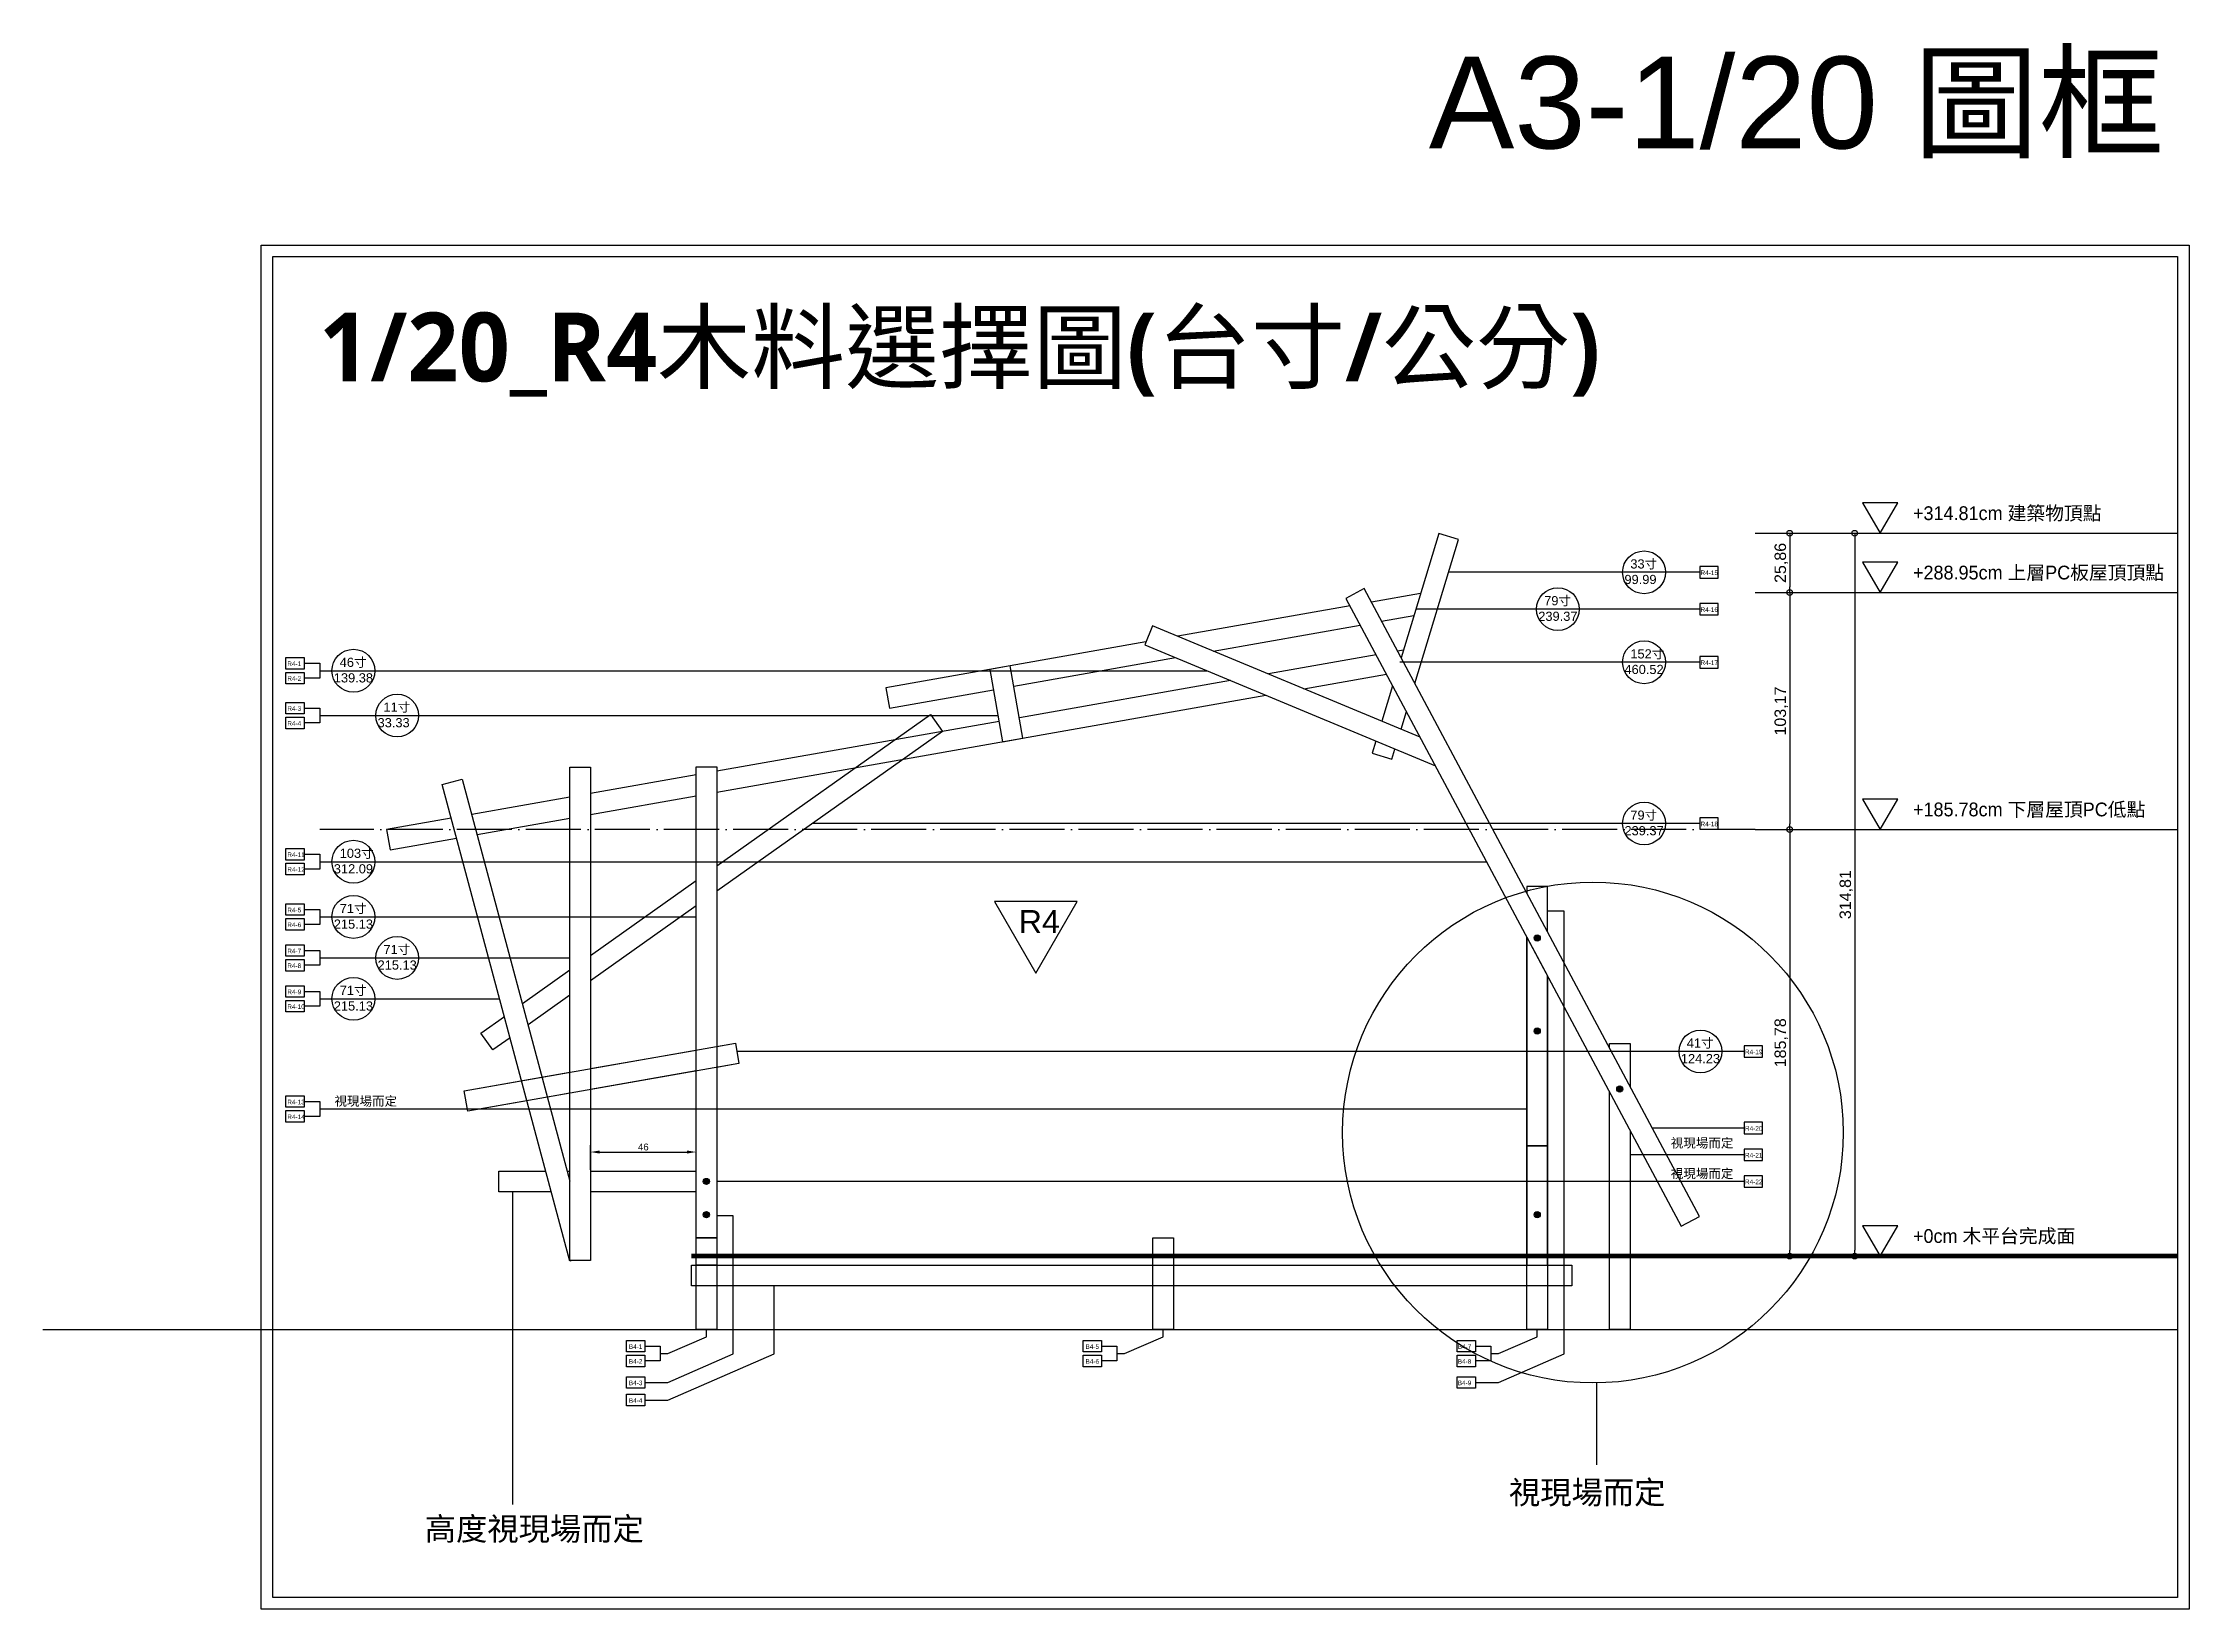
# Model space of a CAD drawing. Header units: millimetres. Extents: x -2666 to 6286, y -11880 to 4849.
# Drawn here: x 2540 to 3475, y -6840 to -6158 of the extents above; entities that cross this region are included whole.
import ezdxf

# ---------------------------------------------------------------- set-up
doc = ezdxf.new("R2010")
doc.units = ezdxf.units.MM
doc.linetypes.add('ACAD_ISO04W100', pattern=[30, 24, -3, 0, -3])
for name, color, linetype in [('0-rib-base', 10, 'Continuous'), ('0-rib1', 6, 'Continuous'), ('1-螺桿鑽洞', 7, 'Continuous'), ('dim', 244, 'Continuous'), ('座標', 3, 'Continuous'), ('座標線', 65, 'ACAD_ISO04W100'), ('木平台完成面', 3, 'Continuous'), ('編號標示', 30, 'Continuous'), ('編號標示線', 44, 'Continuous')]:
    doc.layers.add(name, color=color, linetype=linetype)
for name, color, linetype, plot in [('1-墊圈', 4, 'Continuous', False), ('1-螺絲頭', 9, 'Continuous', False), ('default', 11, 'Continuous', False)]:
    doc.layers.add(name, color=color, linetype=linetype, plot=plot)
doc.styles.get("Standard").update_dxf_attribs({"font": 'arial.ttf'})
doc.dimstyles.new('ISO-25', dxfattribs={"dimtxt": 5, "dimasz": 2.5, "dimexe": 3, "dimexo": 0.625, "dimtad": 1, "dimtxsty": 'Standard', "dimblk": 'ORIGIN', "dimcen": 2.5, "dimadec": 0, "dimazin": 0, "dimtfac": 1, "dimtmove": 1, "dimatfit": 1, "dimldrblk": 'ORIGIN', "dimfxl": 0, "dimarcsym": 0})
doc.dimstyles.new('短柱', dxfattribs={"dimtxt": 3, "dimasz": 4, "dimexe": 3, "dimexo": 0.625, "dimtad": 1, "dimtxsty": 'Standard', "dimcen": 2.5, "dimadec": 0, "dimazin": 0, "dimtfac": 1, "dimtmove": 1, "dimatfit": 1, "dimldrblk": 'ORIGIN', "dimfxl": 0, "dimarcsym": 0})

msp = doc.modelspace()

# ---------------------------------------------------------------- texts
at = {"layer": 'default', "insert": (3143.738, -6163.757), "char_height": 40, "attachment_point": 1}
msp.add_mtext_dynamic_manual_height_columns('A3-1/20 {\\fPMingLiU|b0|i0|c136|p18;圖框}', width=430.53379, gutter_width=12.5, heights=[0], dxfattribs=at)
at = {"layer": 'dim', "attachment_point": 1}
for s, width, heights, insert, char_height in [('{\\fMicrosoft JhengHei|b1|i0|c136|p34;1/20_R4木料選擇圖(台寸/公分)}', 595.39951, [0], (2660.157, -6275.237), 30), ('{\\fPMingLiU|b0|i0|c136|p18;視現場而定}', 131.92841, [29.066], (3178.644, -6784.087), 10), ('{\\fPMingLiU|b0|i0|c136|p18;高度視現場而定}', 430.53379, [0], (2706.218, -6799.965), 10)]:
    msp.add_mtext_dynamic_manual_height_columns(s, width=width, gutter_width=12.5, heights=heights, dxfattribs=dict(at, insert=insert, char_height=char_height))
at = {"layer": '座標', "insert": (2965.079, -6535.466), "char_height": 10, "attachment_point": 1}
msp.add_mtext_dynamic_manual_height_columns('R4', width=22.24738, gutter_width=12.5, heights=[0], dxfattribs=at)
at = {"layer": '木平台完成面', "char_height": 6, "attachment_point": 1}
for s, insert in [('{\\fPMingLiU|b0|i0|c136|p18;+314.81cm 建築物頂點}', (3354.704, -6359.624)), ('{\\fPMingLiU|b0|i0|c136|p18;+288.95cm 上層PC板屋頂頂點}', (3354.704, -6385.482)), ('{\\fPMingLiU|b0|i0|c136|p18;+185.78cm 下層屋頂PC低點}', (3354.704, -6488.652)), ('{\\fPMingLiU|b0|i0|c136|p18;+0cm 木平台完成面}', (3354.704, -6674.431))]:
    msp.add_mtext_dynamic_manual_height_columns(s, width=202.4063, gutter_width=12.5, heights=[0], dxfattribs=dict(at, insert=insert))
at = {"layer": '編號標示'}
for s, height, p in [('33寸', 4, (3231.551, -6386.708)), ('99.99', 4, (3228.98, -6393.484)), ('R4-15', 2, (3262.136, -6389.574)), ('239.37', 4, (3191.436, -6409.514)), ('79寸', 4, (3194.008, -6402.738)), ('R4-16', 2, (3262.136, -6405.604)), ('152寸', 4, (3231.551, -6425.89)), ('R4-1', 2, (2646.351, -6429.2)), ('R4-2', 2, (2646.351, -6435.642)), ('139.38', 4, (2666.604, -6436.331)), ('46寸', 4, (2669.175, -6429.556)), ('460.52', 4, (3228.98, -6432.665)), ('R4-17', 2, (3262.136, -6428.755)), ('R4-3', 2, (2646.351, -6448.727)), ('33.33', 4, (2685.673, -6455.858)), ('11寸', 4, (2688.245, -6449.082)), ('R4-4', 2, (2646.351, -6455.168)), ('239.37', 4, (3228.98, -6502.9)), ('79寸', 4, (3231.551, -6496.125)), ('R4-18', 2, (3262.136, -6498.99)), ('103寸', 4, (2669.175, -6512.725)), ('R4-11', 2, (2646.351, -6512.37)), ('R4-12', 2, (2646.351, -6518.812)), ('312.09', 4, (2666.604, -6519.501)), ('R4-5', 2, (2646.351, -6536.451)), ('71寸', 4, (2669.175, -6536.806)), ('R4-6', 2, (2646.351, -6542.892)), ('215.13', 4, (2666.604, -6543.582)), ('R4-7', 2, (2646.351, -6554.28)), ('71寸', 4, (2688.245, -6554.635)), ('R4-8', 2, (2646.351, -6560.722)), ('215.13', 4, (2685.673, -6561.411)), ('R4-9', 2, (2646.351, -6572.11)), ('71寸', 4, (2669.175, -6572.465)), ('R4-10', 2, (2646.351, -6578.551)), ('215.13', 4, (2666.604, -6579.241)), ('41寸', 4, (3256.133, -6595.38)), ('124.23', 4, (3253.562, -6602.156)), ('R4-19', 2, (3281.507, -6598.246)), ('R4-13', 2, (2646.351, -6620.075)), ('視現場而定', 4, (2666.902, -6620.654)), ('R4-14', 2, (2646.351, -6626.517)), ('R4-20', 2, (3281.507, -6631.593)), ('視現場而定', 4, (3249.18, -6638.897)), ('視現場而定', 4, (3249.18, -6652.211)), ('R4-21', 2, (3281.507, -6643.231)), ('R4-22', 2, (3281.507, -6654.854)), ('B4-1', 2, (2795.154, -6726.6)), ('B4-2', 2, (2795.154, -6733.041)), ('B4-5', 2, (2994.154, -6726.6)), ('B4-6', 2, (2994.154, -6733.041)), ('B4-7', 2, (3156.35, -6726.6)), ('B4-8', 2, (3156.35, -6733.041)), ('B4-3', 2, (2795.154, -6742.397)), ('B4-9', 2, (3156.35, -6742.397)), ('B4-4', 2, (2795.154, -6750.064))]:
    msp.add_text(s, height=height, dxfattribs=at).set_placement(p)

# ---------------------------------------------------------------- blocks, each defined once
blk = doc.blocks.new('螺栓組')
h = blk.add_hatch()
h.set_pattern_fill('JIS_WOOD', color=256, scale=0.1, style=0)
edge = h.paths.add_edge_path()
edge.add_arc((0, 0), 0.6, 0, 360)
at = {"layer": '1-墊圈'}
blk.add_circle((0, 0), 1.35, dxfattribs=at)
at = {"layer": '1-螺桿鑽洞'}
for points in [[(1.05, 0), (-1.05, 0)], [(0, -0.91), (0, 0.91)]]:
    blk.add_lwpolyline(points, dxfattribs=at)
blk.add_circle((0, 0), 0.6, dxfattribs=at)
at = {"layer": '1-螺絲頭'}
blk.add_lwpolyline([(-0.52, 0.91), (-1.05, 0), (-0.52, -0.91), (0.52, -0.91), (1.05, 0), (0.52, 0.91)], close=True, dxfattribs=at)
blk = doc.blocks.new('*D274')
at = {"layer": 'Defpoints', "color": 0}
for p in [(2824.47, -6640.84), (2778.47, -6649.16), (2824.47, -6649.16)]:
    blk.add_point(p, dxfattribs=at)
at = {"layer": 'dim', "color": 0, "lineweight": -2}
for p, q in [((2778.47, -6648.53), (2778.47, -6637.84)), ((2824.47, -6648.53), (2824.47, -6637.84)), ((2782.47, -6640.84), (2820.47, -6640.84))]:
    blk.add_line(p, q, dxfattribs=at)
at = {"layer": 'dim', "color": 0}
for points in [[(2782.47, -6640.17), (2782.47, -6641.51), (2778.47, -6640.84)], [(2820.47, -6640.17), (2820.47, -6641.51), (2824.47, -6640.84)]]:
    blk.add_solid(points, dxfattribs=at)
at = {"layer": 'dim', "color": 0, "insert": (2801.47, -6638.68), "char_height": 3, "attachment_point": 5}
blk.add_mtext('46', dxfattribs=at)
blk = doc.blocks.new('_Origin')
at = {"color": 0, "linetype": 'ByBlock', "lineweight": -2}
blk.add_line((0, 0), (-1, 0), dxfattribs=at)
blk.add_circle((0, 0), 0.5, dxfattribs=at)
blk = doc.blocks.new('*D290')
at = {"layer": 'Defpoints', "color": 0}
for p in [(3285.98, -6371.35), (3285.98, -6397.21), (3300.98, -6397.21)]:
    blk.add_point(p, dxfattribs=at)
at = {"layer": 'dim', "color": 0, "lineweight": -2}
for p, q in [((3286.6, -6371.35), (3303.98, -6371.35)), ((3300.98, -6373.85), (3300.98, -6394.71)), ((3286.6, -6397.21), (3303.98, -6397.21))]:
    blk.add_line(p, q, dxfattribs=at)
at = {"layer": 'dim', "color": 0, "lineweight": -2, "xscale": 2.5, "yscale": 2.5, "zscale": 2.5}
for p, rotation in [((3300.98, -6371.35), 90), ((3300.98, -6397.21), 270)]:
    blk.add_blockref('_Origin', p, dxfattribs=dict(at, rotation=rotation))
at = {"layer": 'dim', "color": 0, "insert": (3297.35, -6384.28), "char_height": 5, "attachment_point": 5, "rotation": 90}
blk.add_mtext('25,86', dxfattribs=at)
blk = doc.blocks.new('*D291')
at = {"layer": 'Defpoints', "color": 0}
for p in [(3285.98, -6397.21), (3285.98, -6500.38), (3300.98, -6500.38)]:
    blk.add_point(p, dxfattribs=at)
at = {"layer": 'dim', "color": 0, "lineweight": -2}
for p, q in [((3286.6, -6397.21), (3303.98, -6397.21)), ((3300.98, -6399.71), (3300.98, -6497.88)), ((3286.6, -6500.38), (3303.98, -6500.38))]:
    blk.add_line(p, q, dxfattribs=at)
at = {"layer": 'dim', "color": 0, "lineweight": -2, "xscale": 2.5, "yscale": 2.5, "zscale": 2.5}
for p, rotation in [((3300.98, -6397.21), 90), ((3300.98, -6500.38), 270)]:
    blk.add_blockref('_Origin', p, dxfattribs=dict(at, rotation=rotation))
at = {"layer": 'dim', "color": 0, "insert": (3297.35, -6448.79), "char_height": 5, "attachment_point": 5, "rotation": 90}
blk.add_mtext('103,17', dxfattribs=at)
blk = doc.blocks.new('*D292')
at = {"layer": 'Defpoints', "color": 0}
for p in [(3285.98, -6500.38), (3285.98, -6686.16), (3300.98, -6686.16)]:
    blk.add_point(p, dxfattribs=at)
at = {"layer": 'dim', "color": 0, "lineweight": -2}
for p, q in [((3286.6, -6500.38), (3303.98, -6500.38)), ((3300.98, -6502.88), (3300.98, -6683.66)), ((3286.6, -6686.16), (3303.98, -6686.16))]:
    blk.add_line(p, q, dxfattribs=at)
at = {"layer": 'dim', "color": 0, "lineweight": -2, "xscale": 2.5, "yscale": 2.5, "zscale": 2.5}
for p, rotation in [((3300.98, -6500.38), 90), ((3300.98, -6686.16), 270)]:
    blk.add_blockref('_Origin', p, dxfattribs=dict(at, rotation=rotation))
at = {"layer": 'dim', "color": 0, "insert": (3297.35, -6593.27), "char_height": 5, "attachment_point": 5, "rotation": 90}
blk.add_mtext('185,78', dxfattribs=at)
blk = doc.blocks.new('*D289')
at = {"layer": 'Defpoints', "color": 0}
for p in [(3285.98, -6371.35), (3286.6, -6686.16), (3329.3, -6686.16)]:
    blk.add_point(p, dxfattribs=at)
at = {"layer": 'dim', "color": 0, "lineweight": -2}
for p, q in [((3286.6, -6371.35), (3332.3, -6371.35)), ((3329.3, -6373.85), (3329.3, -6683.66)), ((3287.23, -6686.16), (3332.3, -6686.16))]:
    blk.add_line(p, q, dxfattribs=at)
at = {"layer": 'dim', "color": 0, "lineweight": -2, "xscale": 2.5, "yscale": 2.5, "zscale": 2.5}
for p, rotation in [((3329.3, -6371.35), 90), ((3329.3, -6686.16), 270)]:
    blk.add_blockref('_Origin', p, dxfattribs=dict(at, rotation=rotation))
at = {"layer": 'dim', "color": 0, "insert": (3325.67, -6528.75), "char_height": 5, "attachment_point": 5, "rotation": 90}
blk.add_mtext('314,81', dxfattribs=at)

# ---------------------------------------------------------------- dimensions: what is measured, and where the dimension line sits
at = {"layer": 'dim'}
for base, p1, p2, picture, middle in [((3300.977, -6397.208), (3285.977, -6371.349), (3285.977, -6397.208), '*D290', (3297.347, -6384.278)), ((3329.297, -6686.156), (3285.977, -6371.349), (3286.602, -6686.156), '*D289', (3325.667, -6528.752)), ((3300.977, -6500.377), (3285.977, -6397.208), (3285.977, -6500.377), '*D291', (3297.347, -6448.792)), ((3300.977, -6686.156), (3285.977, -6500.377), (3285.977, -6686.156), '*D292', (3297.347, -6593.267))]:
    dim = msp.add_linear_dim(base=base, p1=p1, p2=p2, angle=90, dimstyle='ISO-25', dxfattribs=at)
    dim.commit()
    dim.dimension.update_dxf_attribs({"geometry": picture, "text_midpoint": middle})
dim = msp.add_linear_dim(base=(2824.465, -6640.839), p1=(2778.467, -6649.156), p2=(2824.465, -6649.156), dimstyle='短柱', dxfattribs=at)
dim.commit()
dim.dimension.update_dxf_attribs({"geometry": '*D274', "text_midpoint": (2801.466, -6638.683)})

# ---------------------------------------------------------------- linework, layer by layer
for centre in [(3237.513, -6388.376), (3199.969, -6404.407), (2675.137, -6431.224), (3237.513, -6427.558), (2694.207, -6450.75), (3237.513, -6497.793), (2675.137, -6514.393), (2675.137, -6538.474), (2694.207, -6556.304), (2675.137, -6574.133), (3262.095, -6597.048)]:
    msp.add_circle(centre, 9.333)
at = {"layer": '0-rib-base'}
for points in [[(3195.465, -6544.968), (3195.465, -6525.156), (3186.465, -6525.156), (3186.465, -6528.124)], [(3186.465, -6547.221), (3186.465, -6690.156), (3195.465, -6690.156), (3195.465, -6564.065)], [(2761.393, -6658.156), (2738.465, -6658.156), (2738.465, -6649.156), (2758.981, -6649.156)], [(2768.299, -6649.156), (2769.467, -6649.156)], [(2778.467, -6649.156), (2824.465, -6649.156)], [(2824.465, -6658.156), (2778.467, -6658.156)], [(2833.465, -6658.156), (2833.465, -6690.156), (2824.465, -6690.156), (2824.465, -6658.156)], [(2833.465, -6649.156), (2833.465, -6658.156)]]:
    msp.add_lwpolyline(points, dxfattribs=at)
for points in [[(3186.465, -6718.156), (3186.465, -6638.156), (3195.465, -6638.156), (3195.465, -6718.156)], [(2824.465, -6718.156), (2824.465, -6678.156), (2833.465, -6678.156), (2833.465, -6718.156)], [(3023.465, -6718.156), (3023.465, -6678.156), (3032.465, -6678.156), (3032.465, -6718.156)], [(2822.403, -6699.156), (2822.403, -6690.156), (3206.082, -6690.156), (3206.082, -6699.156)]]:
    msp.add_lwpolyline(points, close=True, dxfattribs=at)
at = {"layer": '0-rib1'}
for points in [[(3137.666, -6436.794), (3156.736, -6374.028), (3148.124, -6371.412), (3131.67, -6425.571)], [(3109.404, -6402.998), (3034.411, -6416.221)], [(3140.176, -6397.571), (3118.729, -6401.353)], [(3139.94, -6460.148), (3023.391, -6411.633), (3019.932, -6419.942), (3146.639, -6472.685)], [(3049.833, -6422.64), (3113.866, -6411.349)], [(3123.192, -6409.705), (3137.243, -6407.228)], [(3020.457, -6418.681), (2907.177, -6438.656), (2908.74, -6447.519), (2954.041, -6439.531)], [(3120.808, -6424.341), (3073.823, -6432.626)], [(3132.679, -6422.248), (3130.134, -6422.697)], [(2962.904, -6437.968), (3033.382, -6425.541)], [(3089.245, -6439.046), (3125.271, -6432.693)], [(2833.465, -6484.147), (3072.794, -6441.946)], [(3057.372, -6435.527), (2965.335, -6451.756)], [(3127.971, -6437.746), (3123.272, -6453.21)], [(2833.465, -6516.25), (2926.569, -6450.329), (2931.77, -6457.674), (2833.465, -6527.278)], [(3131.622, -6456.686), (3133.967, -6448.969)], [(2956.472, -6453.318), (2833.465, -6475.008)], [(3120.643, -6461.864), (3119.054, -6467.093), (3127.666, -6469.709), (3128.993, -6465.34)], [(2770.467, -6688.16), (2769.501, -6688.419), (2713.855, -6480.745), (2722.549, -6478.415), (2769.467, -6653.518)], [(2824.465, -6476.595), (2778.467, -6484.705)], [(2769.467, -6486.292), (2726.681, -6493.837)], [(2778.467, -6493.844), (2824.465, -6485.734)], [(2717.784, -6495.406), (2689.589, -6500.377), (2691.152, -6509.24), (2720.122, -6504.132)], [(2729.019, -6502.563), (2769.467, -6495.431)], [(2778.467, -6555.191), (2824.465, -6522.622)], [(2824.465, -6533.65), (2778.467, -6566.218)], [(2748.757, -6576.227), (2769.467, -6561.563)], [(2769.467, -6572.591), (2751.241, -6585.496)], [(2743.409, -6591.041), (2735.897, -6596.36), (2730.696, -6589.015), (2740.925, -6581.772)], [(2724.955, -6623.1), (2723.392, -6614.237), (2841.569, -6593.399), (2843.132, -6602.263), (2724.955, -6623.1)], [(2778.467, -6604.526), (2824.465, -6596.415)], [(2833.465, -6594.828), (2841.569, -6593.399), (2843.132, -6602.263), (2833.465, -6603.967)], [(3222.444, -6595.459), (3222.444, -6593.65), (3231.444, -6593.65), (3231.444, -6612.303)], [(2724.955, -6623.1), (2723.392, -6614.237), (2769.467, -6606.113)], [(2824.465, -6605.554), (2778.467, -6613.665)], [(2750.779, -6618.547), (2724.955, -6623.1)], [(2769.467, -6615.252), (2759.676, -6616.978)], [(3231.444, -6631.401), (3231.444, -6718.156), (3222.444, -6718.156), (3222.444, -6614.557)]]:
    msp.add_lwpolyline(points, dxfattribs=at)
for points in [[(3253.738, -6673.126), (3261.676, -6668.885), (3115.584, -6395.467), (3107.646, -6399.709)], [(2961.341, -6429.105), (2952.478, -6430.668), (2958.035, -6462.182), (2966.898, -6460.619)], [(2769.467, -6688.16), (2769.467, -6473.16), (2778.467, -6473.16), (2778.467, -6688.16)], [(2824.465, -6678.156), (2824.465, -6473.156), (2833.465, -6473.156), (2833.465, -6678.156)], [(3186.465, -6638.156), (3186.465, -6547.221), (3195.465, -6564.065), (3195.465, -6638.156)]]:
    msp.add_lwpolyline(points, close=True, dxfattribs=at)
at = {"layer": 'default'}
msp.add_line((2539.857, -6718.156), (3470.012, -6718.156), dxfattribs=at)
for points in [[(2635.012, -6245.892), (3475.012, -6245.892), (3475.012, -6839.892), (2635.012, -6839.892)], [(2640.012, -6250.892), (3470.012, -6250.892), (3470.012, -6834.892), (2640.012, -6834.892)]]:
    msp.add_lwpolyline(points, close=True, dxfattribs=at)
at = {"layer": 'dim'}
for p, q in [((2744.591, -6794.417), (2744.591, -6658.156)), ((3217.017, -6777.013), (3217.017, -6741.411))]:
    msp.add_line(p, q, dxfattribs=at)
for points in [[(3285.977, -6371.349), (3470.012, -6371.349)], [(3285.977, -6397.208), (3470.012, -6397.208)], [(3285.977, -6500.377), (3470.012, -6500.377)]]:
    msp.add_lwpolyline(points, dxfattribs=at)
msp.add_circle((3215.242, -6632.355), 109.071, dxfattribs=at)
at = {"layer": '座標'}
msp.add_lwpolyline([(2954.477, -6531.797), (2972.487, -6562.991), (2990.497, -6531.797)], close=True, dxfattribs=at)
at = {"layer": '座標線'}
msp.add_lwpolyline([(3285.977, -6500.377), (2660.449, -6500.377)], dxfattribs=at)
at = {"layer": '木平台完成面'}
for points in [[(3340.417, -6371.349), (3348.058, -6358.114), (3332.776, -6358.114)], [(3340.417, -6397.208), (3348.058, -6383.973), (3332.776, -6383.973)], [(3340.417, -6500.377), (3348.058, -6487.142), (3332.776, -6487.142)], [(3340.417, -6686.156), (3348.058, -6672.922), (3332.776, -6672.922)]]:
    msp.add_lwpolyline(points, close=True, dxfattribs=at)
at = {"layer": '木平台完成面', "const_width": 2}
msp.add_lwpolyline([(3470.012, -6686.156), (2822.403, -6686.156)], dxfattribs=at)
at = {"layer": '編號標示'}
for points in [[(3269.839, -6390.876), (3269.839, -6385.876), (3261.839, -6385.876), (3261.839, -6390.876)], [(3269.839, -6406.907), (3269.839, -6401.907), (3261.839, -6401.907), (3261.839, -6406.907)], [(2645.747, -6430.503), (2645.747, -6425.503), (2653.747, -6425.503), (2653.747, -6430.503)], [(2645.747, -6436.944), (2645.747, -6431.944), (2653.747, -6431.944), (2653.747, -6436.944)], [(3269.839, -6430.058), (3269.839, -6425.058), (3261.839, -6425.058), (3261.839, -6430.058)], [(2645.747, -6450.029), (2645.747, -6445.029), (2653.747, -6445.029), (2653.747, -6450.029)], [(2645.747, -6456.471), (2645.747, -6451.471), (2653.747, -6451.471), (2653.747, -6456.471)], [(3269.839, -6500.293), (3269.839, -6495.293), (3261.839, -6495.293), (3261.839, -6500.293)], [(2645.747, -6513.673), (2645.747, -6508.673), (2653.747, -6508.673), (2653.747, -6513.673)], [(2645.747, -6520.114), (2645.747, -6515.114), (2653.747, -6515.114), (2653.747, -6520.114)], [(2645.747, -6537.753), (2645.747, -6532.753), (2653.747, -6532.753), (2653.747, -6537.753)], [(2645.747, -6544.195), (2645.747, -6539.195), (2653.747, -6539.195), (2653.747, -6544.195)], [(2645.747, -6555.583), (2645.747, -6550.583), (2653.747, -6550.583), (2653.747, -6555.583)], [(2645.747, -6562.024), (2645.747, -6557.024), (2653.747, -6557.024), (2653.747, -6562.024)], [(2645.747, -6573.412), (2645.747, -6568.412), (2653.747, -6568.412), (2653.747, -6573.412)], [(2645.747, -6579.854), (2645.747, -6574.854), (2653.747, -6574.854), (2653.747, -6579.854)], [(3289.21, -6599.548), (3289.21, -6594.548), (3281.21, -6594.548), (3281.21, -6599.548)], [(2645.747, -6621.378), (2645.747, -6616.378), (2653.747, -6616.378), (2653.747, -6621.378)], [(2645.747, -6627.819), (2645.747, -6622.819), (2653.747, -6622.819), (2653.747, -6627.819)], [(3289.21, -6632.895), (3289.21, -6627.895), (3281.21, -6627.895), (3281.21, -6632.895)], [(3289.21, -6644.534), (3289.21, -6639.534), (3281.21, -6639.534), (3281.21, -6644.534)], [(3289.21, -6656.156), (3289.21, -6651.156), (3281.21, -6651.156), (3281.21, -6656.156)], [(2794.096, -6727.903), (2794.096, -6722.903), (2802.096, -6722.903), (2802.096, -6727.903)], [(2993.096, -6727.903), (2993.096, -6722.903), (3001.096, -6722.903), (3001.096, -6727.903)], [(3156.096, -6727.903), (3156.096, -6722.903), (3164.096, -6722.903), (3164.096, -6727.903)], [(2794.096, -6734.344), (2794.096, -6729.344), (2802.096, -6729.344), (2802.096, -6734.344)], [(2993.096, -6734.344), (2993.096, -6729.344), (3001.096, -6729.344), (3001.096, -6734.344)], [(3156.096, -6734.344), (3156.096, -6729.344), (3164.096, -6729.344), (3164.096, -6734.344)], [(2794.096, -6743.699), (2794.096, -6738.699), (2802.096, -6738.699), (2802.096, -6743.699)], [(3156.096, -6743.699), (3156.096, -6738.699), (3164.096, -6738.699), (3164.096, -6743.699)], [(2794.096, -6751.366), (2794.096, -6746.366), (2802.096, -6746.366), (2802.096, -6751.366)]]:
    msp.add_lwpolyline(points, close=True, dxfattribs=at)
for points in [[(2653.747, -6428.003), (2660.449, -6428.003), (2660.449, -6434.444), (2653.747, -6434.444)], [(2653.747, -6447.529), (2660.449, -6447.529), (2660.449, -6453.971), (2653.747, -6453.971)], [(2653.747, -6511.173), (2660.449, -6511.173), (2660.449, -6517.614), (2653.747, -6517.614)], [(2653.747, -6535.253), (2660.449, -6535.253), (2660.449, -6541.695), (2653.747, -6541.695)], [(2653.747, -6553.083), (2660.449, -6553.083), (2660.449, -6559.524), (2653.747, -6559.524)], [(2653.747, -6570.912), (2660.449, -6570.912), (2660.449, -6577.354), (2653.747, -6577.354)], [(2653.747, -6618.878), (2660.449, -6618.878), (2660.449, -6625.319), (2653.747, -6625.319)]]:
    msp.add_lwpolyline(points, dxfattribs=at)
at = {"layer": '編號標示線'}
for p, q in [((3261.839, -6388.376), (3152.376, -6388.376)), ((3261.839, -6404.407), (3138.1, -6404.407)), ((2660.449, -6431.224), (3047.034, -6431.224)), ((3261.839, -6427.558), (3131.066, -6427.558)), ((2660.449, -6450.75), (2956.019, -6450.75)), ((3261.839, -6497.793), (2875.108, -6497.793)), ((2660.449, -6514.393), (3168.925, -6514.393)), ((3281.21, -6597.048), (2842.239, -6597.048)), ((3281.21, -6630.395), (3241.111, -6630.395)), ((3281.21, -6642.034), (3231.444, -6642.034)), ((3281.21, -6653.656), (2833.465, -6653.656))]:
    msp.add_line(p, q, dxfattribs=at)
for points in [[(3164.096, -6741.199), (3174.082, -6741.199), (3202.679, -6728.797), (3202.679, -6536.012), (3195.465, -6536.012)], [(2660.449, -6538.474), (2824.465, -6538.474)], [(2660.449, -6556.304), (2769.467, -6556.304)], [(2660.449, -6574.133), (2738.879, -6574.133)], [(2660.449, -6622.099), (3186.465, -6622.099)], [(2802.096, -6741.199), (2812.082, -6741.199), (2840.679, -6728.797), (2840.679, -6668.566), (2833.413, -6668.566)], [(2802.096, -6748.866), (2812.082, -6748.866), (2858.454, -6728.756), (2858.454, -6699.156)], [(2808.798, -6728.623), (2812.134, -6728.623), (2828.965, -6721.324), (2828.965, -6718.156)], [(3007.798, -6728.623), (3011.134, -6728.623), (3027.965, -6721.324), (3027.965, -6718.156)], [(3170.798, -6728.623), (3174.134, -6728.623), (3190.965, -6721.324), (3190.965, -6718.156)], [(2802.096, -6725.403), (2808.798, -6725.403), (2808.798, -6731.844), (2802.096, -6731.844)], [(3001.096, -6725.403), (3007.798, -6725.403), (3007.798, -6731.844), (3001.096, -6731.844)], [(3164.096, -6725.403), (3170.798, -6725.403), (3170.798, -6731.844), (3164.096, -6731.844)]]:
    msp.add_lwpolyline(points, dxfattribs=at)

# ---------------------------------------------------------------- block references
at = {"layer": '1-螺桿鑽洞', "rotation": 90}
for p in [(3190.965, -6547.592), (3190.965, -6588.156), (3226.944, -6613.43), (2828.965, -6653.656), (2828.965, -6668.156), (3190.965, -6668.156)]:
    msp.add_blockref('螺栓組', p, dxfattribs=at)

msp.set_redraw_order([(e.dxf.handle, doc.entitydb.next_handle()) for e in msp.query("TEXT MTEXT ATTDEF DIMENSION ARC_DIMENSION")])  # texts and dimensions are drawn at this point

doc.saveas('drawing.dxf')
